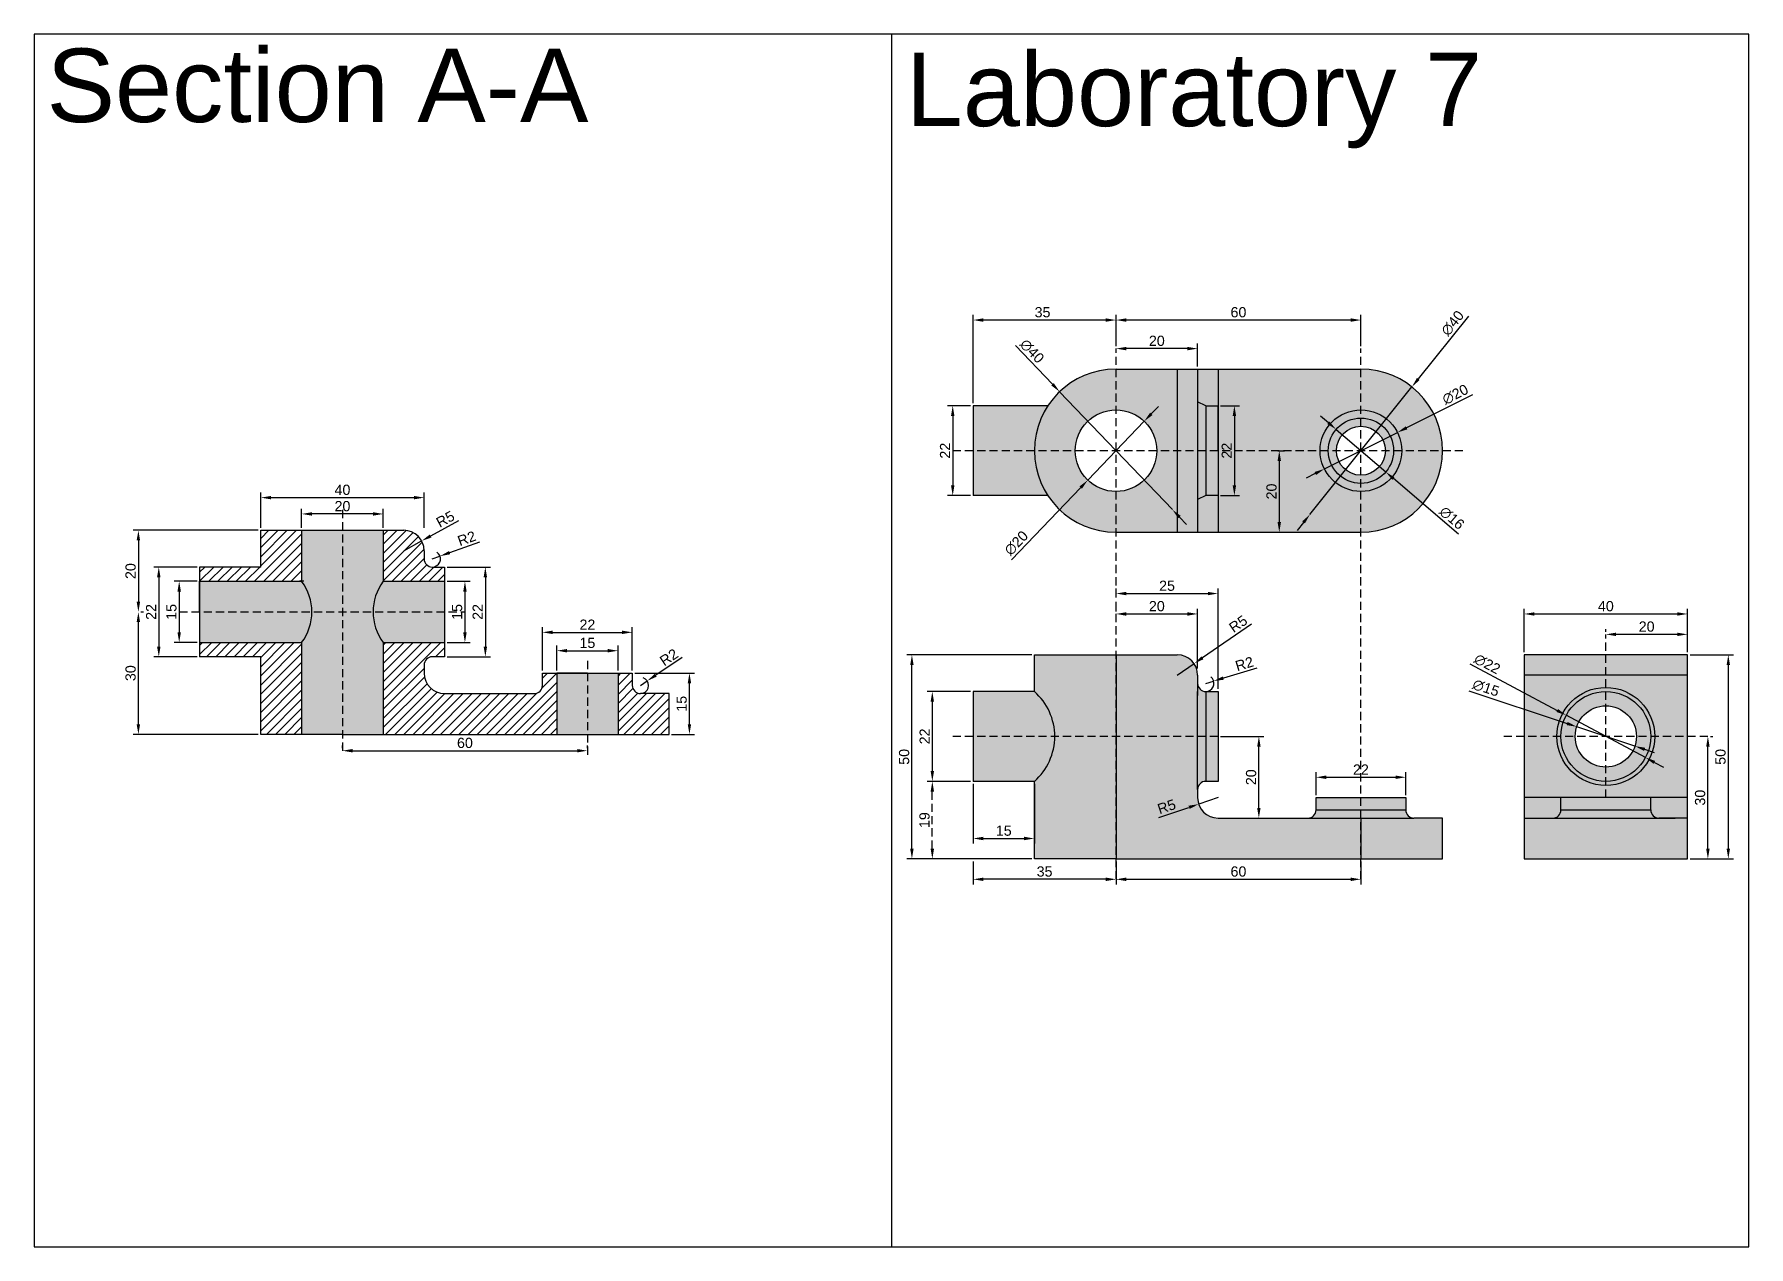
# Model space of a CAD drawing. Header units: millimetres. Extents: x 0 to 420, y 0 to 297.
import ezdxf

# ---------------------------------------------------------------- set-up
doc = ezdxf.new("R2010")
doc.units = ezdxf.units.MM
doc.linetypes.add('JIS_02_2.0', pattern=[3, 2, -1])
doc.styles.get("Standard").update_dxf_attribs({"font": 'arial.ttf'})
doc.dimstyles.new('ISO-25', dxfattribs={"dimtxt": 2.5, "dimasz": 2.5, "dimexe": 1.25, "dimexo": 0.625, "dimtad": 1, "dimtxsty": 'Standard', "dimcen": 2.5, "dimadec": 0, "dimazin": 0, "dimtfac": 1, "dimtmove": 0, "dimatfit": 3, "dimfxl": 1, "dimarcsym": 0})

msp = doc.modelspace()

# ---------------------------------------------------------------- texts
for s, p in [('Section A-A', (3, 275.5)), ('Laboratory 7', (213.5, 274.5))]:
    msp.add_text(s, height=18).set_placement(p)

# ---------------------------------------------------------------- blocks, each defined once
blk = doc.blocks.new('*D3')
at = {"color": 0, "lineweight": -2, "transparency": 16777216}
for p, q in [((265, 220.62), (265, 228.25)), ((322.5, 227), (267.5, 227)), ((325, 220.62), (325, 228.25))]:
    blk.add_line(p, q, dxfattribs=at)
at = {"color": 0, "transparency": 16777216}
for points in [[(267.5, 227.42), (267.5, 226.58), (265, 227)], [(322.5, 227.42), (322.5, 226.58), (325, 227)]]:
    blk.add_solid(points, dxfattribs=at)
at = {"layer": 'Defpoints', "color": 0, "transparency": 16777216}
for p in [(265, 227), (265, 220), (325, 220)]:
    blk.add_point(p, dxfattribs=at)
at = {"color": 0, "transparency": 16777216, "insert": (295, 228.9), "char_height": 2.5, "attachment_point": 5}
blk.add_mtext('60', dxfattribs=at)
blk = doc.blocks.new('*D6')
at = {"color": 0, "lineweight": -2, "transparency": 16777216}
for p, q in [((229.38, 206), (223.75, 206)), ((225, 203.5), (225, 186.5)), ((229.38, 184), (223.75, 184))]:
    blk.add_line(p, q, dxfattribs=at)
at = {"color": 0, "transparency": 16777216}
for points in [[(224.58, 203.5), (225.42, 203.5), (225, 206)], [(224.58, 186.5), (225.42, 186.5), (225, 184)]]:
    blk.add_solid(points, dxfattribs=at)
at = {"layer": 'Defpoints', "color": 0, "transparency": 16777216}
for p in [(230, 206), (225, 184), (230, 184)]:
    blk.add_point(p, dxfattribs=at)
at = {"color": 0, "transparency": 16777216, "insert": (223.12, 195), "char_height": 2.5, "attachment_point": 5, "rotation": 90}
blk.add_mtext('22', dxfattribs=at)
blk = doc.blocks.new('*D7')
at = {"color": 0, "lineweight": -2, "transparency": 16777216}
for p, q in [((230, 206.62), (230, 228.25)), ((262.5, 227), (232.5, 227)), ((265, 227.62), (265, 228.25))]:
    blk.add_line(p, q, dxfattribs=at)
at = {"color": 0, "transparency": 16777216}
for points in [[(232.5, 227.42), (232.5, 226.58), (230, 227)], [(262.5, 227.42), (262.5, 226.58), (265, 227)]]:
    blk.add_solid(points, dxfattribs=at)
at = {"layer": 'Defpoints', "color": 0, "transparency": 16777216}
for p in [(230, 227), (265, 227), (230, 206)]:
    blk.add_point(p, dxfattribs=at)
at = {"color": 0, "transparency": 16777216, "insert": (247, 228.9), "char_height": 2.5, "attachment_point": 5}
blk.add_mtext('35', dxfattribs=at)
blk = doc.blocks.new('*D8')
at = {"color": 0, "lineweight": -2, "transparency": 16777216}
for p, q in [((265, 220.62), (265, 221.25)), ((282.5, 220), (267.5, 220)), ((285, 215.62), (285, 221.25))]:
    blk.add_line(p, q, dxfattribs=at)
at = {"color": 0, "transparency": 16777216}
for points in [[(267.5, 220.42), (267.5, 219.58), (265, 220)], [(282.5, 220.42), (282.5, 219.58), (285, 220)]]:
    blk.add_solid(points, dxfattribs=at)
at = {"layer": 'Defpoints', "color": 0, "transparency": 16777216}
for p in [(265, 220), (265, 220), (285, 215)]:
    blk.add_point(p, dxfattribs=at)
at = {"color": 0, "transparency": 16777216, "insert": (275, 221.9), "char_height": 2.5, "attachment_point": 5}
blk.add_mtext('20', dxfattribs=at)
blk = doc.blocks.new('*D9')
at = {"color": 0, "lineweight": -2, "transparency": 16777216}
for p, q in [((290.63, 206), (295.25, 206)), ((294, 203.5), (294, 186.5)), ((290.63, 184), (295.25, 184))]:
    blk.add_line(p, q, dxfattribs=at)
at = {"color": 0, "transparency": 16777216}
for points in [[(293.58, 203.5), (294.42, 203.5), (294, 206)], [(293.58, 186.5), (294.42, 186.5), (294, 184)]]:
    blk.add_solid(points, dxfattribs=at)
at = {"layer": 'Defpoints', "color": 0, "transparency": 16777216}
for p in [(290, 206), (290, 184), (294, 184)]:
    blk.add_point(p, dxfattribs=at)
at = {"color": 0, "transparency": 16777216, "insert": (292.12, 195), "char_height": 2.5, "attachment_point": 5, "rotation": 90}
blk.add_mtext('22', dxfattribs=at)
blk = doc.blocks.new('*D10')
at = {"color": 0, "lineweight": -2, "transparency": 16777216}
for p, q in [((304.63, 195), (306.25, 195)), ((305, 192.5), (305, 177.5)), ((304.63, 175), (306.25, 175))]:
    blk.add_line(p, q, dxfattribs=at)
at = {"color": 0, "transparency": 16777216}
for points in [[(304.58, 192.5), (305.42, 192.5), (305, 195)], [(304.58, 177.5), (305.42, 177.5), (305, 175)]]:
    blk.add_solid(points, dxfattribs=at)
at = {"layer": 'Defpoints', "color": 0, "transparency": 16777216}
for p in [(304, 195), (304, 175), (305, 175)]:
    blk.add_point(p, dxfattribs=at)
at = {"color": 0, "transparency": 16777216, "insert": (303.1, 185), "char_height": 2.5, "attachment_point": 5, "rotation": 90}
blk.add_mtext('20', dxfattribs=at)
blk = doc.blocks.new('*D11')
at = {"color": 0, "lineweight": -2, "transparency": 16777216}
for p, q in [((352.37, 208.69), (336.18, 200.59)), ((316.06, 190.53), (333.94, 199.47)), ((313.82, 189.41), (311.58, 188.29))]:
    blk.add_line(p, q, dxfattribs=at)
at = {"color": 0, "transparency": 16777216}
for points in [[(335.99, 200.96), (336.37, 200.22), (333.94, 199.47)], [(313.63, 189.78), (314.01, 189.04), (316.06, 190.53)]]:
    blk.add_solid(points, dxfattribs=at)
at = {"layer": 'Defpoints', "color": 0, "transparency": 16777216}
for p in [(333.94, 199.47), (316.06, 190.53)]:
    blk.add_point(p, dxfattribs=at)
at = {"color": 0, "transparency": 16777216, "insert": (348.12, 208.76), "char_height": 2.5, "attachment_point": 5, "rotation": 26.5651}
blk.add_mtext('∅20', dxfattribs=at)
blk = doc.blocks.new('*D12')
at = {"color": 0, "lineweight": -2, "transparency": 16777216}
for p, q in [((317.03, 201.83), (315.13, 203.46)), ((318.93, 200.21), (331.07, 189.79)), ((348.87, 174.54), (332.97, 188.17))]:
    blk.add_line(p, q, dxfattribs=at)
at = {"color": 0, "transparency": 16777216}
for points in [[(317.3, 202.15), (316.76, 201.52), (318.93, 200.21)], [(333.24, 188.48), (332.7, 187.85), (331.07, 189.79)]]:
    blk.add_solid(points, dxfattribs=at)
at = {"layer": 'Defpoints', "color": 0, "transparency": 16777216}
for p in [(318.93, 200.21), (331.07, 189.79)]:
    blk.add_point(p, dxfattribs=at)
at = {"color": 0, "transparency": 16777216, "insert": (347.28, 178.5), "char_height": 2.5, "attachment_point": 5, "rotation": 319.3987}
blk.add_mtext('∅16', dxfattribs=at)
blk = doc.blocks.new('*D13')
at = {"color": 0, "lineweight": -2, "transparency": 16777216}
for p, q in [((351.36, 227.94), (339.06, 212.57)), ((312.51, 179.38), (337.49, 210.62)), ((310.94, 177.43), (309.38, 175.48))]:
    blk.add_line(p, q, dxfattribs=at)
at = {"color": 0, "transparency": 16777216}
for points in [[(338.73, 212.83), (339.38, 212.31), (337.49, 210.62)], [(310.62, 177.69), (311.27, 177.17), (312.51, 179.38)]]:
    blk.add_solid(points, dxfattribs=at)
at = {"layer": 'Defpoints', "color": 0, "transparency": 16777216}
for p in [(337.49, 210.62), (312.51, 179.38)]:
    blk.add_point(p, dxfattribs=at)
at = {"color": 0, "transparency": 16777216, "insert": (347.46, 226.23), "char_height": 2.5, "attachment_point": 5, "rotation": 51.3402}
blk.add_mtext('∅40', dxfattribs=at)
blk = doc.blocks.new('*D14')
at = {"color": 0, "lineweight": -2, "transparency": 16777216}
for p, q in [((240.39, 220.73), (249.45, 211.26)), ((278.82, 180.55), (251.18, 209.45)), ((280.55, 178.74), (282.28, 176.93))]:
    blk.add_line(p, q, dxfattribs=at)
at = {"color": 0, "transparency": 16777216}
for points in [[(249.75, 211.55), (249.15, 210.97), (251.18, 209.45)], [(280.85, 179.03), (280.25, 178.45), (278.82, 180.55)]]:
    blk.add_solid(points, dxfattribs=at)
at = {"layer": 'Defpoints', "color": 0, "transparency": 16777216}
for p in [(251.18, 209.45), (278.82, 180.55)]:
    blk.add_point(p, dxfattribs=at)
at = {"color": 0, "transparency": 16777216, "insert": (244.42, 219.36), "char_height": 2.5, "attachment_point": 5, "rotation": 313.727}
blk.add_mtext('∅40', dxfattribs=at)
blk = doc.blocks.new('*D15')
at = {"color": 0, "lineweight": -2, "transparency": 16777216}
for p, q in [((273.65, 204.02), (275.38, 205.83)), ((271.92, 202.22), (258.08, 187.78)), ((239.39, 168.28), (256.35, 185.98))]:
    blk.add_line(p, q, dxfattribs=at)
at = {"color": 0, "transparency": 16777216}
for points in [[(273.35, 204.31), (273.95, 203.74), (271.92, 202.22)], [(256.05, 186.26), (256.65, 185.69), (258.08, 187.78)]]:
    blk.add_solid(points, dxfattribs=at)
at = {"layer": 'Defpoints', "color": 0, "transparency": 16777216}
for p in [(271.92, 202.22), (258.08, 187.78)]:
    blk.add_point(p, dxfattribs=at)
at = {"color": 0, "transparency": 16777216, "insert": (240.58, 172.36), "char_height": 2.5, "attachment_point": 5, "rotation": 46.2189}
blk.add_mtext('∅20', dxfattribs=at)
blk = doc.blocks.new('*D19')
at = {"color": 0, "lineweight": -2, "transparency": 16777216}
for p, q in [((265, 155.62), (265, 156.25)), ((285, 141.62), (285, 156.25)), ((267.5, 155), (282.5, 155))]:
    blk.add_line(p, q, dxfattribs=at)
at = {"color": 0, "transparency": 16777216}
for points in [[(267.5, 155.42), (267.5, 154.58), (265, 155)], [(282.5, 155.42), (282.5, 154.58), (285, 155)]]:
    blk.add_solid(points, dxfattribs=at)
at = {"layer": 'Defpoints', "color": 0, "transparency": 16777216}
for p in [(265, 155), (285, 155), (285, 141)]:
    blk.add_point(p, dxfattribs=at)
at = {"color": 0, "transparency": 16777216, "insert": (275, 156.9), "char_height": 2.5, "attachment_point": 5}
blk.add_mtext('20', dxfattribs=at)
blk = doc.blocks.new('*D20')
at = {"color": 0, "lineweight": -2, "transparency": 16777216}
for p, q in [((265, 160.62), (265, 161.25)), ((267.5, 160), (287.5, 160)), ((290, 136.62), (290, 161.25))]:
    blk.add_line(p, q, dxfattribs=at)
at = {"color": 0, "transparency": 16777216}
for points in [[(267.5, 160.42), (267.5, 159.58), (265, 160)], [(287.5, 160.42), (287.5, 159.58), (290, 160)]]:
    blk.add_solid(points, dxfattribs=at)
at = {"layer": 'Defpoints', "color": 0, "transparency": 16777216}
for p in [(265, 160), (290, 160), (290, 136)]:
    blk.add_point(p, dxfattribs=at)
at = {"color": 0, "transparency": 16777216, "insert": (277.5, 161.9), "char_height": 2.5, "attachment_point": 5}
blk.add_mtext('25', dxfattribs=at)
blk = doc.blocks.new('*D21')
at = {"color": 0, "lineweight": -2, "transparency": 16777216}
for p, q in [((298.18, 152.5), (286.18, 144.25)), ((280, 140), (284.12, 142.83))]:
    blk.add_line(p, q, dxfattribs=at)
at = {"color": 0, "transparency": 16777216}
blk.add_solid([(285.94, 144.59), (286.42, 143.91), (284.12, 142.83)], dxfattribs=at)
at = {"layer": 'Defpoints', "color": 0, "transparency": 16777216}
for p in [(284.12, 142.83), (280, 140)]:
    blk.add_point(p, dxfattribs=at)
at = {"color": 0, "transparency": 16777216, "insert": (294.93, 152.56), "char_height": 2.5, "attachment_point": 5, "rotation": 34.5085}
blk.add_mtext('R5', dxfattribs=at)
blk = doc.blocks.new('*D22')
at = {"color": 0, "lineweight": -2, "transparency": 16777216}
for p, q in [((299.52, 141.76), (291.31, 139.29)), ((287, 138), (288.92, 138.57))]:
    blk.add_line(p, q, dxfattribs=at)
blk.add_arc((287, 138), 2, 287.9049, 52.5091, dxfattribs=at)
at = {"color": 0, "transparency": 16777216}
blk.add_solid([(291.19, 139.69), (291.43, 138.89), (288.92, 138.57)], dxfattribs=at)
at = {"layer": 'Defpoints', "color": 0, "transparency": 16777216}
for p in [(287, 138), (288.92, 138.57)]:
    blk.add_point(p, dxfattribs=at)
at = {"color": 0, "transparency": 16777216, "insert": (296.46, 142.8), "char_height": 2.5, "attachment_point": 5, "rotation": 16.6992}
blk.add_mtext('R2', dxfattribs=at)
blk = doc.blocks.new('*D23')
at = {"color": 0, "lineweight": -2, "transparency": 16777216}
for p, q in [((290, 110), (285.26, 108.42)), ((275.49, 105.16), (282.88, 107.63))]:
    blk.add_line(p, q, dxfattribs=at)
at = {"color": 0, "transparency": 16777216}
blk.add_solid([(282.75, 108.02), (283.02, 107.23), (285.26, 108.42)], dxfattribs=at)
at = {"layer": 'Defpoints', "color": 0, "transparency": 16777216}
for p in [(290, 110), (285.26, 108.42)]:
    blk.add_point(p, dxfattribs=at)
at = {"color": 0, "transparency": 16777216, "insert": (277.4, 107.8), "char_height": 2.5, "attachment_point": 5, "rotation": 18.4349}
blk.add_mtext('R5', dxfattribs=at)
blk = doc.blocks.new('*D24')
at = {"color": 0, "lineweight": -2, "transparency": 16777216}
for p, q in [((290.63, 125), (301.25, 125)), ((300, 107.5), (300, 122.5)), ((295.63, 105), (301.25, 105))]:
    blk.add_line(p, q, dxfattribs=at)
at = {"color": 0, "transparency": 16777216}
for points in [[(299.58, 122.5), (300.42, 122.5), (300, 125)], [(299.58, 107.5), (300.42, 107.5), (300, 105)]]:
    blk.add_solid(points, dxfattribs=at)
at = {"layer": 'Defpoints', "color": 0, "transparency": 16777216}
for p in [(290, 125), (300, 125), (295, 105)]:
    blk.add_point(p, dxfattribs=at)
at = {"color": 0, "transparency": 16777216, "insert": (298.1, 115), "char_height": 2.5, "attachment_point": 5, "rotation": 90}
blk.add_mtext('20', dxfattribs=at)
blk = doc.blocks.new('*D25')
at = {"color": 0, "lineweight": -2, "transparency": 16777216}
for p, q in [((314, 110.62), (314, 116.25)), ((316.5, 115), (333.5, 115)), ((336, 110.62), (336, 116.25))]:
    blk.add_line(p, q, dxfattribs=at)
at = {"color": 0, "transparency": 16777216}
for points in [[(316.5, 115.42), (316.5, 114.58), (314, 115)], [(333.5, 115.42), (333.5, 114.58), (336, 115)]]:
    blk.add_solid(points, dxfattribs=at)
at = {"layer": 'Defpoints', "color": 0, "transparency": 16777216}
for p in [(336, 115), (314, 110), (336, 110)]:
    blk.add_point(p, dxfattribs=at)
at = {"color": 0, "transparency": 16777216, "insert": (325, 116.88), "char_height": 2.5, "attachment_point": 5}
blk.add_mtext('22', dxfattribs=at)
blk = doc.blocks.new('*D26')
at = {"color": 0, "lineweight": -2, "transparency": 16777216}
for p, q in [((265, 94.38), (265, 88.75)), ((325, 94.38), (325, 88.75)), ((267.5, 90), (322.5, 90))]:
    blk.add_line(p, q, dxfattribs=at)
at = {"color": 0, "transparency": 16777216}
for points in [[(267.5, 90.42), (267.5, 89.58), (265, 90)], [(322.5, 90.42), (322.5, 89.58), (325, 90)]]:
    blk.add_solid(points, dxfattribs=at)
at = {"layer": 'Defpoints', "color": 0, "transparency": 16777216}
for p in [(265, 95), (325, 95), (325, 90)]:
    blk.add_point(p, dxfattribs=at)
at = {"color": 0, "transparency": 16777216, "insert": (295, 91.9), "char_height": 2.5, "attachment_point": 5}
blk.add_mtext('60', dxfattribs=at)
blk = doc.blocks.new('*D27')
at = {"color": 0, "lineweight": -2, "transparency": 16777216}
for p, q in [((230, 94.38), (230, 88.75)), ((265, 94.38), (265, 88.75)), ((262.5, 90), (232.5, 90))]:
    blk.add_line(p, q, dxfattribs=at)
at = {"color": 0, "transparency": 16777216}
for points in [[(232.5, 90.42), (232.5, 89.58), (230, 90)], [(262.5, 90.42), (262.5, 89.58), (265, 90)]]:
    blk.add_solid(points, dxfattribs=at)
at = {"layer": 'Defpoints', "color": 0, "transparency": 16777216}
for p in [(230, 95), (265, 95), (230, 90)]:
    blk.add_point(p, dxfattribs=at)
at = {"color": 0, "transparency": 16777216, "insert": (247.5, 91.9), "char_height": 2.5, "attachment_point": 5}
blk.add_mtext('35', dxfattribs=at)
blk = doc.blocks.new('*D28')
at = {"color": 0, "lineweight": -2, "transparency": 16777216}
for p, q in [((244.38, 145), (213.75, 145)), ((215, 97.5), (215, 142.5)), ((244.38, 95), (213.75, 95))]:
    blk.add_line(p, q, dxfattribs=at)
at = {"color": 0, "transparency": 16777216}
for points in [[(214.58, 142.5), (215.42, 142.5), (215, 145)], [(214.58, 97.5), (215.42, 97.5), (215, 95)]]:
    blk.add_solid(points, dxfattribs=at)
at = {"layer": 'Defpoints', "color": 0, "transparency": 16777216}
for p in [(215, 145), (245, 145), (245, 95)]:
    blk.add_point(p, dxfattribs=at)
at = {"color": 0, "transparency": 16777216, "insert": (213.1, 120), "char_height": 2.5, "attachment_point": 5, "rotation": 90}
blk.add_mtext('50', dxfattribs=at)
blk = doc.blocks.new('*D29')
at = {"color": 0, "lineweight": -2, "transparency": 16777216}
for p, q in [((229.38, 136), (218.75, 136)), ((220, 133.5), (220, 116.5)), ((229.38, 114), (218.75, 114))]:
    blk.add_line(p, q, dxfattribs=at)
at = {"color": 0, "transparency": 16777216}
for points in [[(219.58, 133.5), (220.42, 133.5), (220, 136)], [(219.58, 116.5), (220.42, 116.5), (220, 114)]]:
    blk.add_solid(points, dxfattribs=at)
at = {"layer": 'Defpoints', "color": 0, "transparency": 16777216}
for p in [(230, 136), (220, 114), (230, 114)]:
    blk.add_point(p, dxfattribs=at)
at = {"color": 0, "transparency": 16777216, "insert": (218.12, 125), "char_height": 2.5, "attachment_point": 5, "rotation": 90}
blk.add_mtext('22', dxfattribs=at)
blk = doc.blocks.new('*D30')
at = {"color": 0, "linetype": 'JIS_02_2.0', "lineweight": -2, "transparency": 16777216}
for p, q in [((244.38, 114), (218.75, 114)), ((220, 97.5), (220, 111.5)), ((244.38, 95), (218.75, 95))]:
    blk.add_line(p, q, dxfattribs=at)
at = {"color": 0, "linetype": 'JIS_02_2.0', "transparency": 16777216}
for points in [[(219.58, 111.5), (220.42, 111.5), (220, 114)], [(219.58, 97.5), (220.42, 97.5), (220, 95)]]:
    blk.add_solid(points, dxfattribs=at)
at = {"layer": 'Defpoints', "color": 0, "linetype": 'JIS_02_2.0', "transparency": 16777216}
for p in [(220, 114), (245, 114), (245, 95)]:
    blk.add_point(p, dxfattribs=at)
at = {"color": 0, "linetype": 'JIS_02_2.0', "transparency": 16777216, "insert": (218.1, 104.5), "char_height": 2.5, "attachment_point": 5, "rotation": 90}
blk.add_mtext('19', dxfattribs=at)
blk = doc.blocks.new('*D31')
at = {"color": 0, "lineweight": -2, "transparency": 16777216}
for p, q in [((230, 113.38), (230, 98.75)), ((245, 113.38), (245, 98.75)), ((232.5, 100), (242.5, 100))]:
    blk.add_line(p, q, dxfattribs=at)
at = {"color": 0, "transparency": 16777216}
for points in [[(232.5, 100.42), (232.5, 99.58), (230, 100)], [(242.5, 100.42), (242.5, 99.58), (245, 100)]]:
    blk.add_solid(points, dxfattribs=at)
at = {"layer": 'Defpoints', "color": 0, "transparency": 16777216}
for p in [(230, 114), (245, 114), (245, 100)]:
    blk.add_point(p, dxfattribs=at)
at = {"color": 0, "transparency": 16777216, "insert": (237.5, 101.9), "char_height": 2.5, "attachment_point": 5}
blk.add_mtext('15', dxfattribs=at)
blk = doc.blocks.new('*D33')
at = {"color": 0, "lineweight": -2, "transparency": 16777216}
for p, q in [((365, 145.62), (365, 156.25)), ((405, 145.62), (405, 156.25)), ((367.5, 155), (402.5, 155))]:
    blk.add_line(p, q, dxfattribs=at)
at = {"color": 0, "transparency": 16777216}
for points in [[(367.5, 155.42), (367.5, 154.58), (365, 155)], [(402.5, 155.42), (402.5, 154.58), (405, 155)]]:
    blk.add_solid(points, dxfattribs=at)
at = {"layer": 'Defpoints', "color": 0, "transparency": 16777216}
for p in [(405, 155), (365, 145), (405, 145)]:
    blk.add_point(p, dxfattribs=at)
at = {"color": 0, "transparency": 16777216, "insert": (385, 156.9), "char_height": 2.5, "attachment_point": 5}
blk.add_mtext('40', dxfattribs=at)
blk = doc.blocks.new('*D34')
at = {"color": 0, "lineweight": -2, "transparency": 16777216}
for p, q in [((385, 150.62), (385, 151.25)), ((405, 145.62), (405, 151.25)), ((402.5, 150), (387.5, 150))]:
    blk.add_line(p, q, dxfattribs=at)
at = {"color": 0, "transparency": 16777216}
for points in [[(387.5, 150.42), (387.5, 149.58), (385, 150)], [(402.5, 150.42), (402.5, 149.58), (405, 150)]]:
    blk.add_solid(points, dxfattribs=at)
at = {"layer": 'Defpoints', "color": 0, "transparency": 16777216}
for p in [(385, 150), (385, 150), (405, 145)]:
    blk.add_point(p, dxfattribs=at)
at = {"color": 0, "transparency": 16777216, "insert": (395, 151.9), "char_height": 2.5, "attachment_point": 5}
blk.add_mtext('20', dxfattribs=at)
blk = doc.blocks.new('*D35')
at = {"color": 0, "lineweight": -2, "transparency": 16777216}
for p, q in [((405.63, 145), (416.25, 145)), ((415, 142.5), (415, 97.5)), ((405.63, 95), (416.25, 95))]:
    blk.add_line(p, q, dxfattribs=at)
at = {"color": 0, "transparency": 16777216}
for points in [[(414.58, 142.5), (415.42, 142.5), (415, 145)], [(414.58, 97.5), (415.42, 97.5), (415, 95)]]:
    blk.add_solid(points, dxfattribs=at)
at = {"layer": 'Defpoints', "color": 0, "transparency": 16777216}
for p in [(405, 145), (405, 95), (415, 95)]:
    blk.add_point(p, dxfattribs=at)
at = {"color": 0, "transparency": 16777216, "insert": (413.1, 120), "char_height": 2.5, "attachment_point": 5, "rotation": 90}
blk.add_mtext('50', dxfattribs=at)
blk = doc.blocks.new('*D36')
at = {"color": 0, "lineweight": -2, "transparency": 16777216}
for p, q in [((410, 97.5), (410, 122.5)), ((410.63, 125), (411.25, 125)), ((405.63, 95), (411.25, 95))]:
    blk.add_line(p, q, dxfattribs=at)
at = {"color": 0, "transparency": 16777216}
for points in [[(409.58, 122.5), (410.42, 122.5), (410, 125)], [(409.58, 97.5), (410.42, 97.5), (410, 95)]]:
    blk.add_solid(points, dxfattribs=at)
at = {"layer": 'Defpoints', "color": 0, "transparency": 16777216}
for p in [(410, 125), (410, 125), (405, 95)]:
    blk.add_point(p, dxfattribs=at)
at = {"color": 0, "transparency": 16777216, "insert": (408.1, 110), "char_height": 2.5, "attachment_point": 5, "rotation": 90}
blk.add_mtext('30', dxfattribs=at)
blk = doc.blocks.new('*D37')
at = {"color": 0, "lineweight": -2, "transparency": 16777216}
for p, q in [((351.41, 136.2), (375.51, 128.16)), ((392.12, 122.63), (377.88, 127.37)), ((394.49, 121.84), (396.86, 121.05))]:
    blk.add_line(p, q, dxfattribs=at)
at = {"color": 0, "transparency": 16777216}
for points in [[(375.64, 128.56), (375.38, 127.77), (377.88, 127.37)], [(394.62, 122.23), (394.36, 121.44), (392.12, 122.63)]]:
    blk.add_solid(points, dxfattribs=at)
at = {"layer": 'Defpoints', "color": 0, "transparency": 16777216}
for p in [(377.88, 127.37), (392.12, 122.63)]:
    blk.add_point(p, dxfattribs=at)
at = {"color": 0, "transparency": 16777216, "insert": (355.62, 136.87), "char_height": 2.5, "attachment_point": 5, "rotation": 341.5651}
blk.add_mtext('∅15', dxfattribs=at)
blk = doc.blocks.new('*D38')
at = {"color": 0, "lineweight": -2, "transparency": 16777216}
for p, q in [((351.68, 142.77), (373.09, 131.35)), ((394.71, 119.82), (375.29, 130.18)), ((396.91, 118.65), (399.12, 117.47))]:
    blk.add_line(p, q, dxfattribs=at)
at = {"color": 0, "transparency": 16777216}
for points in [[(373.28, 131.72), (372.89, 130.99), (375.29, 130.18)], [(397.11, 119.01), (396.72, 118.28), (394.71, 119.82)]]:
    blk.add_solid(points, dxfattribs=at)
at = {"layer": 'Defpoints', "color": 0, "transparency": 16777216}
for p in [(375.29, 130.18), (394.71, 119.82)]:
    blk.add_point(p, dxfattribs=at)
at = {"color": 0, "transparency": 16777216, "insert": (355.93, 142.74), "char_height": 2.5, "attachment_point": 5, "rotation": 331.9275}
blk.add_mtext('∅22', dxfattribs=at)
blk = doc.blocks.new('*D39')
at = {"color": 0, "lineweight": -2, "transparency": 16777216}
for p, q in [((55.5, 176.12), (55.5, 184.75)), ((58, 183.5), (93, 183.5)), ((95.5, 176.12), (95.5, 184.75))]:
    blk.add_line(p, q, dxfattribs=at)
at = {"color": 0, "transparency": 16777216}
for points in [[(58, 183.92), (58, 183.08), (55.5, 183.5)], [(93, 183.92), (93, 183.08), (95.5, 183.5)]]:
    blk.add_solid(points, dxfattribs=at)
at = {"layer": 'Defpoints', "color": 0, "transparency": 16777216}
for p in [(95.5, 183.5), (55.5, 175.5), (95.5, 175.5)]:
    blk.add_point(p, dxfattribs=at)
at = {"color": 0, "transparency": 16777216, "insert": (75.5, 185.4), "char_height": 2.5, "attachment_point": 5}
blk.add_mtext('40', dxfattribs=at)
blk = doc.blocks.new('*D40')
at = {"color": 0, "lineweight": -2, "transparency": 16777216}
for p, q in [((39.88, 166.5), (29.25, 166.5)), ((30.5, 164), (30.5, 147)), ((39.88, 144.5), (29.25, 144.5))]:
    blk.add_line(p, q, dxfattribs=at)
at = {"color": 0, "transparency": 16777216}
for points in [[(30.08, 164), (30.92, 164), (30.5, 166.5)], [(30.08, 147), (30.92, 147), (30.5, 144.5)]]:
    blk.add_solid(points, dxfattribs=at)
at = {"layer": 'Defpoints', "color": 0, "transparency": 16777216}
for p in [(40.5, 166.5), (30.5, 144.5), (40.5, 144.5)]:
    blk.add_point(p, dxfattribs=at)
at = {"color": 0, "transparency": 16777216, "insert": (28.62, 155.5), "char_height": 2.5, "attachment_point": 5, "rotation": 90}
blk.add_mtext('22', dxfattribs=at)
blk = doc.blocks.new('*D42')
at = {"color": 0, "lineweight": -2, "transparency": 16777216}
for p, q in [((65.5, 176.12), (65.5, 180.75)), ((85.5, 176.12), (85.5, 180.75)), ((83, 179.5), (68, 179.5))]:
    blk.add_line(p, q, dxfattribs=at)
at = {"color": 0, "transparency": 16777216}
for points in [[(68, 179.92), (68, 179.08), (65.5, 179.5)], [(83, 179.92), (83, 179.08), (85.5, 179.5)]]:
    blk.add_solid(points, dxfattribs=at)
at = {"layer": 'Defpoints', "color": 0, "transparency": 16777216}
for p in [(65.5, 179.5), (65.5, 175.5), (85.5, 175.5)]:
    blk.add_point(p, dxfattribs=at)
at = {"color": 0, "transparency": 16777216, "insert": (75.5, 181.4), "char_height": 2.5, "attachment_point": 5}
blk.add_mtext('20', dxfattribs=at)
blk = doc.blocks.new('*D43')
at = {"color": 0, "lineweight": -2, "transparency": 16777216}
for p, q in [((103.93, 177.83), (97.08, 174.09)), ((90.5, 170.5), (94.89, 172.89))]:
    blk.add_line(p, q, dxfattribs=at)
at = {"color": 0, "transparency": 16777216}
blk.add_solid([(96.88, 174.46), (97.28, 173.73), (94.89, 172.89)], dxfattribs=at)
at = {"layer": 'Defpoints', "color": 0, "transparency": 16777216}
for p in [(94.89, 172.89), (90.5, 170.5)]:
    blk.add_point(p, dxfattribs=at)
at = {"color": 0, "transparency": 16777216, "insert": (100.7, 178.22), "char_height": 2.5, "attachment_point": 5, "rotation": 28.6105}
blk.add_mtext('R5', dxfattribs=at)
blk = doc.blocks.new('*D44')
at = {"color": 0, "lineweight": -2, "transparency": 16777216}
for p, q in [((109.04, 172.62), (101.74, 170.01)), ((97.5, 168.5), (99.38, 169.17))]:
    blk.add_line(p, q, dxfattribs=at)
blk.add_arc((97.5, 168.5), 2, 287.9049, 55.4637, dxfattribs=at)
at = {"color": 0, "transparency": 16777216}
blk.add_solid([(101.6, 170.41), (101.88, 169.62), (99.38, 169.17)], dxfattribs=at)
at = {"layer": 'Defpoints', "color": 0, "transparency": 16777216}
for p in [(97.5, 168.5), (99.38, 169.17)]:
    blk.add_point(p, dxfattribs=at)
at = {"color": 0, "transparency": 16777216, "insert": (105.93, 173.51), "char_height": 2.5, "attachment_point": 5, "rotation": 19.6538}
blk.add_mtext('R2', dxfattribs=at)
blk = doc.blocks.new('*D45')
at = {"color": 0, "lineweight": -2, "transparency": 16777216}
for p, q in [((101.13, 163), (106.75, 163)), ((105.5, 160.5), (105.5, 150.5)), ((101.13, 148), (106.75, 148))]:
    blk.add_line(p, q, dxfattribs=at)
at = {"color": 0, "transparency": 16777216}
for points in [[(105.08, 160.5), (105.92, 160.5), (105.5, 163)], [(105.08, 150.5), (105.92, 150.5), (105.5, 148)]]:
    blk.add_solid(points, dxfattribs=at)
at = {"layer": 'Defpoints', "color": 0, "transparency": 16777216}
for p in [(100.5, 163), (100.5, 148), (105.5, 148)]:
    blk.add_point(p, dxfattribs=at)
at = {"color": 0, "transparency": 16777216, "insert": (103.6, 155.5), "char_height": 2.5, "attachment_point": 5, "rotation": 90}
blk.add_mtext('15', dxfattribs=at)
blk = doc.blocks.new('*D46')
at = {"color": 0, "lineweight": -2, "transparency": 16777216}
for p, q in [((101.13, 166.5), (111.75, 166.5)), ((110.5, 164), (110.5, 147)), ((101.13, 144.5), (111.75, 144.5))]:
    blk.add_line(p, q, dxfattribs=at)
at = {"color": 0, "transparency": 16777216}
for points in [[(110.08, 164), (110.92, 164), (110.5, 166.5)], [(110.08, 147), (110.92, 147), (110.5, 144.5)]]:
    blk.add_solid(points, dxfattribs=at)
at = {"layer": 'Defpoints', "color": 0, "transparency": 16777216}
for p in [(100.5, 166.5), (100.5, 144.5), (110.5, 144.5)]:
    blk.add_point(p, dxfattribs=at)
at = {"color": 0, "transparency": 16777216, "insert": (108.62, 155.5), "char_height": 2.5, "attachment_point": 5, "rotation": 90}
blk.add_mtext('22', dxfattribs=at)
blk = doc.blocks.new('*D47')
at = {"color": 0, "lineweight": -2, "transparency": 16777216}
for p, q in [((39.88, 163), (34.25, 163)), ((35.5, 160.5), (35.5, 150.5)), ((39.88, 148), (34.25, 148))]:
    blk.add_line(p, q, dxfattribs=at)
at = {"color": 0, "transparency": 16777216}
for points in [[(35.08, 160.5), (35.92, 160.5), (35.5, 163)], [(35.08, 150.5), (35.92, 150.5), (35.5, 148)]]:
    blk.add_solid(points, dxfattribs=at)
at = {"layer": 'Defpoints', "color": 0, "transparency": 16777216}
for p in [(40.5, 163), (35.5, 148), (40.5, 148)]:
    blk.add_point(p, dxfattribs=at)
at = {"color": 0, "transparency": 16777216, "insert": (33.6, 155.5), "char_height": 2.5, "attachment_point": 5, "rotation": 90}
blk.add_mtext('15', dxfattribs=at)
blk = doc.blocks.new('*D48')
at = {"color": 0, "lineweight": -2, "transparency": 16777216}
for p, q in [((54.88, 175.5), (24.25, 175.5)), ((25.5, 173), (25.5, 158)), ((26.13, 155.5), (26.75, 155.5))]:
    blk.add_line(p, q, dxfattribs=at)
at = {"color": 0, "transparency": 16777216}
for points in [[(25.08, 173), (25.92, 173), (25.5, 175.5)], [(25.08, 158), (25.92, 158), (25.5, 155.5)]]:
    blk.add_solid(points, dxfattribs=at)
at = {"layer": 'Defpoints', "color": 0, "transparency": 16777216}
for p in [(55.5, 175.5), (25.5, 155.5), (25.5, 155.5)]:
    blk.add_point(p, dxfattribs=at)
at = {"color": 0, "transparency": 16777216, "insert": (23.6, 165.5), "char_height": 2.5, "attachment_point": 5, "rotation": 90}
blk.add_mtext('20', dxfattribs=at)
blk = doc.blocks.new('*D49')
at = {"color": 0, "lineweight": -2, "transparency": 16777216}
for p, q in [((26.13, 155.5), (26.75, 155.5)), ((25.5, 128), (25.5, 153)), ((54.88, 125.5), (24.25, 125.5))]:
    blk.add_line(p, q, dxfattribs=at)
at = {"color": 0, "transparency": 16777216}
for points in [[(25.08, 153), (25.92, 153), (25.5, 155.5)], [(25.08, 128), (25.92, 128), (25.5, 125.5)]]:
    blk.add_solid(points, dxfattribs=at)
at = {"layer": 'Defpoints', "color": 0, "transparency": 16777216}
for p in [(25.5, 155.5), (25.5, 155.5), (55.5, 125.5)]:
    blk.add_point(p, dxfattribs=at)
at = {"color": 0, "transparency": 16777216, "insert": (23.6, 140.5), "char_height": 2.5, "attachment_point": 5, "rotation": 90}
blk.add_mtext('30', dxfattribs=at)
blk = doc.blocks.new('*D50')
at = {"color": 0, "lineweight": -2, "transparency": 16777216}
for p, q in [((75.5, 122.12), (75.5, 122.75)), ((135.5, 122.12), (135.5, 122.75)), ((78, 121.5), (133, 121.5))]:
    blk.add_line(p, q, dxfattribs=at)
at = {"color": 0, "transparency": 16777216}
for points in [[(78, 121.92), (78, 121.08), (75.5, 121.5)], [(133, 121.92), (133, 121.08), (135.5, 121.5)]]:
    blk.add_solid(points, dxfattribs=at)
at = {"layer": 'Defpoints', "color": 0, "transparency": 16777216}
for p in [(75.5, 121.5), (135.5, 121.5), (135.5, 121.5)]:
    blk.add_point(p, dxfattribs=at)
at = {"color": 0, "transparency": 16777216, "insert": (105.5, 123.4), "char_height": 2.5, "attachment_point": 5}
blk.add_mtext('60', dxfattribs=at)
blk = doc.blocks.new('*D51')
at = {"color": 0, "lineweight": -2, "transparency": 16777216}
for p, q in [((128, 141.12), (128, 147.25)), ((143, 141.12), (143, 147.25)), ((130.5, 146), (140.5, 146))]:
    blk.add_line(p, q, dxfattribs=at)
at = {"color": 0, "transparency": 16777216}
for points in [[(130.5, 146.42), (130.5, 145.58), (128, 146)], [(140.5, 146.42), (140.5, 145.58), (143, 146)]]:
    blk.add_solid(points, dxfattribs=at)
at = {"layer": 'Defpoints', "color": 0, "transparency": 16777216}
for p in [(143, 146), (128, 140.5), (143, 140.5)]:
    blk.add_point(p, dxfattribs=at)
at = {"color": 0, "transparency": 16777216, "insert": (135.5, 147.9), "char_height": 2.5, "attachment_point": 5}
blk.add_mtext('15', dxfattribs=at)
blk = doc.blocks.new('*D52')
at = {"color": 0, "lineweight": -2, "transparency": 16777216}
for p, q in [((124.5, 141.12), (124.5, 151.75)), ((146.5, 141.12), (146.5, 151.75)), ((127, 150.5), (144, 150.5))]:
    blk.add_line(p, q, dxfattribs=at)
at = {"color": 0, "transparency": 16777216}
for points in [[(127, 150.92), (127, 150.08), (124.5, 150.5)], [(144, 150.92), (144, 150.08), (146.5, 150.5)]]:
    blk.add_solid(points, dxfattribs=at)
at = {"layer": 'Defpoints', "color": 0, "transparency": 16777216}
for p in [(146.5, 150.5), (124.5, 140.5), (146.5, 140.5)]:
    blk.add_point(p, dxfattribs=at)
at = {"color": 0, "transparency": 16777216, "insert": (135.5, 152.38), "char_height": 2.5, "attachment_point": 5}
blk.add_mtext('22', dxfattribs=at)
blk = doc.blocks.new('*D53')
at = {"color": 0, "lineweight": -2, "transparency": 16777216}
for p, q in [((147.13, 140.5), (161.75, 140.5)), ((160.5, 128), (160.5, 138)), ((156.13, 125.5), (161.75, 125.5))]:
    blk.add_line(p, q, dxfattribs=at)
at = {"color": 0, "transparency": 16777216}
for points in [[(160.08, 138), (160.92, 138), (160.5, 140.5)], [(160.08, 128), (160.92, 128), (160.5, 125.5)]]:
    blk.add_solid(points, dxfattribs=at)
at = {"layer": 'Defpoints', "color": 0, "transparency": 16777216}
for p in [(146.5, 140.5), (160.5, 140.5), (155.5, 125.5)]:
    blk.add_point(p, dxfattribs=at)
at = {"color": 0, "transparency": 16777216, "insert": (158.6, 133), "char_height": 2.5, "attachment_point": 5, "rotation": 90}
blk.add_mtext('15', dxfattribs=at)
blk = doc.blocks.new('*D54')
at = {"color": 0, "lineweight": -2, "transparency": 16777216}
for p, q in [((158.7, 144.3), (152.24, 140)), ((148.5, 137.5), (150.16, 138.61))]:
    blk.add_line(p, q, dxfattribs=at)
blk.add_arc((148.5, 137.5), 2, 287.9049, 69.4999, dxfattribs=at)
at = {"color": 0, "transparency": 16777216}
blk.add_solid([(152.01, 140.34), (152.48, 139.65), (150.16, 138.61)], dxfattribs=at)
at = {"layer": 'Defpoints', "color": 0, "transparency": 16777216}
for p in [(150.16, 138.61), (148.5, 137.5)]:
    blk.add_point(p, dxfattribs=at)
at = {"color": 0, "transparency": 16777216, "insert": (155.47, 144.4), "char_height": 2.5, "attachment_point": 5, "rotation": 33.6901}
blk.add_mtext('R2', dxfattribs=at)

# ---------------------------------------------------------------- dimensions: what is measured, and where the dimension line sits
at = {"color": 18, "true_color": 0x000000}
for base, p1, p2, picture, middle in [((230, 227), (265, 227), (230, 206), '*D7', (247, 227)), ((95.5, 183.5), (55.5, 175.5), (95.5, 175.5), '*D39', (75.5, 183.5)), ((290, 160), (265, 160), (290, 136), '*D20', (277.5, 160)), ((143, 146), (128, 140.5), (143, 140.5), '*D51', (135.5, 146))]:
    dim = msp.add_linear_dim(base=base, p1=p1, p2=p2, dimstyle='ISO-25', dxfattribs=at)
    dim.commit()
    dim.dimension.update_dxf_attribs({"geometry": picture, "text_midpoint": middle, "dimtype": 160})
for base, p1, p2, picture, middle in [((265, 227), (325, 220), (265, 220), '*D3', (295, 228.901)), ((265, 220), (285, 215), (265, 220), '*D8', (275, 221.901)), ((65.5, 179.5), (85.5, 175.5), (65.5, 175.5), '*D42', (75.5, 181.401)), ((285, 155), (265, 155), (285, 141), '*D19', (275, 156.901)), ((405, 155), (365, 145), (405, 145), '*D33', (385, 156.901)), ((146.5, 150.5), (124.5, 140.5), (146.5, 140.5), '*D52', (135.5, 152.38)), ((385, 150), (405, 145), (385, 150), '*D34', (395, 151.901)), ((135.5, 121.5), (75.5, 121.5), (135.5, 121.5), '*D50', (105.5, 123.401)), ((336, 115), (314, 110), (336, 110), '*D25', (325, 116.88)), ((245, 100), (230, 114), (245, 114), '*D31', (237.5, 101.901)), ((230, 90), (265, 95), (230, 95), '*D27', (247.5, 91.902)), ((325, 90), (265, 95), (325, 95), '*D26', (295, 91.901))]:
    dim = msp.add_linear_dim(base=base, p1=p1, p2=p2, dimstyle='ISO-25', dxfattribs=at)
    dim.commit()
    dim.dimension.update_dxf_attribs({"geometry": picture, "text_midpoint": middle})
for p1, p2, picture, middle in [((312.506, 179.383), (337.494, 210.617), '*D13', (349, 225)), ((278.824, 180.547), (251.176, 209.453), '*D14', (243, 218)), ((316.056, 190.528), (333.944, 199.472), '*D11', (349, 207)), ((271.919, 202.22), (258.081, 187.78), '*D15', (242, 171)), ((318.926, 200.206), (331.074, 189.794), '*D12', (346, 177)), ((394.706, 119.824), (375.294, 130.176), '*D38', (355, 141)), ((392.115, 122.628), (377.885, 127.372), '*D37', (355, 135))]:
    dim = msp.add_diameter_dim_2p(p1=p1, p2=p2, dimstyle='ISO-25', dxfattribs=at)
    dim.commit()
    dim.dimension.update_dxf_attribs({"geometry": picture, "text_midpoint": middle, "dimtype": 163})
for base, p1, p2, picture, middle in [((225, 184), (230, 206), (230, 184), '*D6', (223.12, 195)), ((294, 184), (290, 206), (290, 184), '*D9', (292.12, 195)), ((305, 175), (304, 195), (304, 175), '*D10', (303.099, 185)), ((25.5, 155.5), (55.5, 175.5), (25.5, 155.5), '*D48', (23.599, 165.5)), ((110.5, 144.5), (100.5, 166.5), (100.5, 144.5), '*D46', (108.62, 155.5)), ((35.5, 148), (40.5, 163), (40.5, 148), '*D47', (33.599, 155.5)), ((105.5, 148), (100.5, 163), (100.5, 148), '*D45', (103.599, 155.5)), ((25.5, 155.5), (55.5, 125.5), (25.5, 155.5), '*D49', (23.598, 140.5)), ((215, 145), (245, 95), (245, 145), '*D28', (213.099, 120)), ((220, 114), (230, 136), (230, 114), '*D29', (218.12, 125)), ((300, 125), (295, 105), (290, 125), '*D24', (298.099, 115)), ((410, 125), (405, 95), (410, 125), '*D36', (408.098, 110))]:
    dim = msp.add_linear_dim(base=base, p1=p1, p2=p2, angle=90, dimstyle='ISO-25', dxfattribs=at)
    dim.commit()
    dim.dimension.update_dxf_attribs({"geometry": picture, "text_midpoint": middle})
for center, mpoint, picture, middle in [((90.5, 170.5), (94.889, 172.894), '*D43', (100.697, 178.222)), ((97.5, 168.5), (99.383, 169.173), '*D44', (105.935, 173.509)), ((148.5, 137.5), (150.164, 138.609), '*D54', (155.468, 144.405)), ((290, 110), (285.257, 108.419), '*D23', (277.399, 107.799))]:
    dim = msp.add_radius_dim(center=center, mpoint=mpoint, dimstyle='ISO-25', dxfattribs=at)
    dim.commit()
    dim.dimension.update_dxf_attribs({"geometry": picture, "text_midpoint": middle})
for base, p1, p2, picture, middle in [((30.5, 144.5), (40.5, 166.5), (40.5, 144.5), '*D40', (30.5, 155.5)), ((415, 95), (405, 145), (405, 95), '*D35', (415, 120)), ((160.5, 140.5), (155.5, 125.5), (146.5, 140.5), '*D53', (160.5, 133))]:
    dim = msp.add_linear_dim(base=base, p1=p1, p2=p2, angle=90, dimstyle='ISO-25', dxfattribs=at)
    dim.commit()
    dim.dimension.update_dxf_attribs({"geometry": picture, "text_midpoint": middle, "dimtype": 160})
for center, mpoint, picture, middle in [((280, 140), (284.12, 142.833), '*D21', (296, 151)), ((287, 138), (288.916, 138.575), '*D22', (297, 141))]:
    dim = msp.add_radius_dim(center=center, mpoint=mpoint, dimstyle='ISO-25', dxfattribs=at)
    dim.commit()
    dim.dimension.update_dxf_attribs({"geometry": picture, "text_midpoint": middle, "dimtype": 164})
at = {"color": 18, "linetype": 'JIS_02_2.0', "true_color": 0x000000}
dim = msp.add_linear_dim(base=(220, 114), p1=(245, 95), p2=(245, 114), angle=90, dimstyle='ISO-25', dxfattribs=at)
dim.commit()
dim.dimension.update_dxf_attribs({"geometry": '*D30', "text_midpoint": (218.099, 104.5)})

# ---------------------------------------------------------------- hatches: boundary and pattern name
h = msp.add_hatch(color=3)
h.dxf.hatch_style = 1
h.paths.add_polyline_path([(280, 215), (265, 215), (265, 205, -0.4142136), (275, 195), (280, 195)])
h.paths.add_polyline_path([(265, 215, 0.4142136), (245, 195), (255, 195, -0.4142136), (265, 205)])
h.paths.add_polyline_path([(265, 185, -0.4142136), (255, 195), (245, 195, 0.4142136), (265, 175)])
h.paths.add_polyline_path([(280, 195), (275, 195, -0.4142136), (265, 185), (265, 175), (280, 175)])
h.paths.add_polyline_path([(325, 205), (325, 215), (290, 215), (290, 195), (315, 195, -0.4142136)])
h.paths.add_polyline_path([(325, 185, -0.4142136), (315, 195), (290, 195), (290, 184), (290, 175), (325, 175)])
h.paths.add_polyline_path([(345, 195), (335, 195, -0.4142136), (325, 185), (325, 175, 0.4142136)])
h.paths.add_polyline_path([(325, 215), (325, 205, -0.4142136), (335, 195), (345, 195, 0.4142136)])
at = {"true_color": 0xd9510d}
h = msp.add_hatch(color=32, dxfattribs=at)
h.dxf.hatch_style = 1
h.paths.add_polyline_path([(285, 215), (280, 215), (280, 195), (285, 195)])
h.paths.add_polyline_path([(290, 215), (285, 215), (285, 207), (287, 206), (290, 206)])
h.paths.add_polyline_path([(285, 195), (280, 195), (280, 175), (285, 175)])
h.paths.add_polyline_path([(290, 184), (287, 184), (285, 183), (285, 175), (290, 175)])
h = msp.add_hatch(color=4)
h.dxf.hatch_style = 1
h.paths.add_polyline_path([(248.297, 206), (230, 206), (230, 195), (245, 195, -0.1466285)])
h.paths.add_polyline_path([(245, 195), (230, 195), (230, 184), (248.297, 184, -0.1466285)])
at = {"true_color": 0x1f55ad}
h = msp.add_hatch(color=154, dxfattribs=at)
h.dxf.hatch_style = 1
h.paths.add_polyline_path([(287, 206), (285, 207), (285, 195), (287, 195)])
h.paths.add_polyline_path([(287, 195), (285, 195), (285, 183), (287, 184)])
h.paths.add_polyline_path([(325, 203), (325, 205, 0.4142136), (315, 195), (317, 195, -0.4142136)])
h.paths.add_polyline_path([(325, 205), (325, 203, -0.4142136), (333, 195), (335, 195, 0.4142136)])
at = {"true_color": 0x00b3b3}
h = msp.add_hatch(color=132, dxfattribs=at)
h.dxf.hatch_style = 1
h.paths.add_polyline_path([(287, 195), (285, 195), (285, 183), (287, 184)])
h.paths.add_polyline_path([(287, 206), (285, 207), (285, 195), (287, 195)])
h.paths.add_polyline_path([(325, 203), (325, 205, 0.4142136), (315, 195), (317, 195, -0.4142136)])
h.paths.add_polyline_path([(325, 205), (325, 203, -0.4142136), (333, 195), (335, 195, 0.4142136)])
h.paths.add_polyline_path([(335, 195), (333, 195, -0.4142136), (325, 187), (325, 185, 0.4142136)])
h.paths.add_polyline_path([(325, 187, -0.4142136), (317, 195), (315, 195, 0.4142136), (325, 185)])
h.paths.add_polyline_path([(287, 136, -0.4142136), (285, 138), (285, 135), (285, 125), (285, 112, -0.4142136), (287, 114)])
h.paths.add_polyline_path([(325, 107), (314, 107, -0.4142136), (312, 105), (325, 105)])
h.paths.add_polyline_path([(336, 107), (325, 107), (325, 105), (338, 105, -0.4142136)])
h = msp.add_hatch(color=1)
h.dxf.hatch_style = 1
h.paths.add_polyline_path([(290, 206), (287, 206), (287, 195), (290, 195)])
h.paths.add_polyline_path([(290, 195), (287, 195), (287, 184), (290, 184)])
at = {"true_color": 0x00b800}
h = msp.add_hatch(color=92, dxfattribs=at)
h.dxf.hatch_style = 1
h.paths.add_polyline_path([(325, 201), (325, 203, 0.4142136), (317, 195), (319, 195, -0.4142136)])
h.paths.add_polyline_path([(325, 203), (325, 201, -0.4142136), (331, 195), (333, 195, 0.4142136)])
h.paths.add_polyline_path([(319, 195), (317, 195, 0.4142136), (325, 187), (325, 189, -0.4142136)])
h.paths.add_polyline_path([(333, 195), (331, 195, -0.4142136), (325, 189), (325, 187, 0.4142136)])
at = {"true_color": 0x1f55ad}
h = msp.add_hatch(color=154, dxfattribs=at)
h.dxf.hatch_style = 1
h.paths.add_polyline_path([(317, 195), (315, 195, 0.4142136), (325, 185), (325, 187, -0.4142136)])
h.paths.add_polyline_path([(335, 195), (333, 195, -0.4142136), (325, 187), (325, 185, 0.4142136)])
at = {"linetype": 'JIS_02_2.0', "true_color": 0x000000}
h = msp.add_hatch(dxfattribs=at)
h.set_pattern_fill('ANSI31', color=18, scale=0.5)
h.set_pattern_definition([(45, (-489.5, -23.5), (-1.122532, 1.122532), [])])
h.paths.add_polyline_path([(65.5, 175.5), (55.5, 175.5), (55.5, 166.5), (40.5, 166.5), (40.5, 163), (65.5, 163)])
h.paths.add_polyline_path([(100.5, 163), (100.5, 166.5), (97.5, 166.5, -0.4142136), (95.5, 168.5), (95.5, 169.5), (95.5, 170.5, 0.4142136), (90.5, 175.5), (85.5, 175.5), (85.5, 163)])
h.paths.add_polyline_path([(40.5, 148), (40.5, 144.5), (55.5, 144.5), (55.5, 125.5), (65.5, 125.5), (65.5, 148)])
h.paths.add_polyline_path([(128, 125.5), (128, 140.5), (124.5, 140.5), (124.5, 137.5, -0.4142136), (122.5, 135.5), (120.5, 135.5), (100.5, 135.5, -0.4142136), (95.5, 140.5), (95.5, 142.5, -0.4142136), (97.5, 144.5), (100.5, 144.5), (100.5, 148), (85.5, 148), (85.5, 125.5)])
h.paths.add_polyline_path([(155.5, 125.5), (155.5, 135.5), (148.5, 135.5, -0.4142136), (146.5, 137.5), (146.5, 140.5), (143, 140.5), (143, 125.5)])
h = msp.add_hatch(color=18, dxfattribs=at)
h.dxf.hatch_style = 1
h.set_gradient(color1=(255, 255, 0), color2=(248, 215, 49))
h.paths.add_polyline_path([(75.5, 175.5), (65.5, 175.5), (65.5, 163, -0.1622777), (68, 155.5), (75.5, 155.5)])
h.paths.add_polyline_path([(75.5, 155.5), (68, 155.5, -0.1622777), (65.5, 148), (65.5, 125.5), (75.5, 125.5)])
h.paths.add_polyline_path([(85.5, 175.5), (75.5, 175.5), (75.5, 155.5), (83, 155.5, -0.1622777), (85.5, 163)])
h.paths.add_polyline_path([(85.5, 148, -0.1622777), (83, 155.5), (75.5, 155.5), (75.5, 125.5), (85.5, 125.5)])
h.paths.add_polyline_path([(100.5, 163), (85.5, 163, 0.1622777), (83, 155.5), (100.5, 155.5)])
h.paths.add_polyline_path([(100.5, 155.5), (83, 155.5, 0.1622777), (85.5, 148), (100.5, 148)])
h = msp.add_hatch(color=18, dxfattribs=at)
h.dxf.hatch_style = 1
h.set_gradient(color1=(7, 57, 166), color2=(31, 85, 173), name='INVSPHERICAL')
h.paths.add_polyline_path([(65.5, 163), (65, 163), (40.5, 163), (40.5, 155.5), (68, 155.5, 0.1622777)])
h.paths.add_polyline_path([(68, 155.5), (40.5, 155.5), (40.5, 148), (65.5, 148, 0.1622777)])
at = {"true_color": 0x000000}
h = msp.add_hatch(color=18, dxfattribs=at)
h.dxf.hatch_style = 1
h.set_gradient(color1=(99, 100, 102), color2=(147, 149, 152))
h.paths.add_polyline_path([(245, 114), (245, 95), (265, 95), (265, 145), (245, 145), (245, 136, -0.4545455)])
h.paths.add_polyline_path([(345, 95), (345, 105), (338, 105), (325, 105), (325, 95)])
at = {"true_color": 0x0739a6}
h = msp.add_hatch(color=154, dxfattribs=at)
h.dxf.hatch_style = 1
h.paths.add_polyline_path([(285, 125), (285, 136), (285, 139), (285, 140, 0.4142136), (280, 145), (265, 145), (265, 95), (325, 95), (325, 105), (310, 105), (290, 105, -0.4142136), (285, 110), (285, 112)])
at = {"true_color": 0xd9510d}
h = msp.add_hatch(color=32, dxfattribs=at)
h.dxf.hatch_style = 1
h.paths.add_polyline_path([(405, 145), (385, 145), (385, 140), (405, 140)])
h.paths.add_polyline_path([(385, 145), (365, 145), (365, 140), (385, 140)])
h.paths.add_polyline_path([(374, 110), (365, 110), (365, 105), (372, 105, 0.4142136), (374, 107)])
h.paths.add_polyline_path([(405, 110), (396, 110), (396, 107, 0.4142136), (398, 105), (402, 105), (405, 105)])
at = {"linetype": 'JIS_02_2.0'}
h = msp.add_hatch(color=2, dxfattribs=at)
h.dxf.hatch_style = 1
h.paths.add_polyline_path([(135.5, 140.5), (128, 140.5), (128, 125.5), (135.5, 125.5)])
h.paths.add_polyline_path([(143, 140.5), (135.5, 140.5), (135.5, 125.5), (143, 125.5)])
at = {"true_color": 0x953809}
h = msp.add_hatch(color=24, dxfattribs=at)
h.dxf.hatch_style = 1
h.paths.add_polyline_path([(385, 137), (385, 140), (365, 140), (365, 125), (373, 125, -0.4142136)])
h.paths.add_polyline_path([(405, 140), (385, 140), (385, 137, -0.4142136), (397, 125), (405, 125)])
h.paths.add_polyline_path([(405, 125), (397, 125, -0.4142136), (385, 113), (385, 110), (405, 110)])
h.paths.add_polyline_path([(373, 125), (365, 125), (365, 110), (385, 110), (385, 113, -0.4142136)])
at = {"true_color": 0x00b3b3}
h = msp.add_hatch(color=132, dxfattribs=at)
h.dxf.hatch_style = 1
h.set_gradient(color1=(0, 179, 179), color2=(0, 255, 255), name='CURVED')
h.paths.add_polyline_path([(245, 136), (230, 136), (230, 114), (245, 114, 0.4545455)])
h.paths.add_polyline_path([(287, 136, -0.4142136), (285, 138), (285, 135), (285, 125), (285, 112, -0.4142136), (287, 114)])
h.paths.add_polyline_path([(325, 107), (314, 107, -0.4142136), (312, 105), (325, 105)])
h.paths.add_polyline_path([(336, 107), (325, 107), (325, 105), (338, 105, -0.4142136)])
h = msp.add_hatch(color=1)
h.dxf.hatch_style = 1
h.paths.add_polyline_path([(290, 136), (287, 136), (287, 114), (290, 114)])
h.paths.add_polyline_path([(325, 110), (314, 110), (314, 107), (325, 107)])
h.paths.add_polyline_path([(336, 110), (325, 110), (325, 107), (336, 107)])
at = {"true_color": 0x007070}
h = msp.add_hatch(color=136, dxfattribs=at)
h.dxf.hatch_style = 1
h.paths.add_polyline_path([(385, 136), (385, 137, 0.4142136), (373, 125), (374, 125, -0.4142136)])
h.paths.add_polyline_path([(385, 137), (385, 136, -0.4142136), (396, 125), (397, 125, 0.4142136)])
h.paths.add_polyline_path([(397, 125), (396, 125, -0.4142136), (385, 114), (385, 113, 0.4142136)])
h.paths.add_polyline_path([(374, 125), (373, 125, 0.4142136), (385, 113), (385, 114, -0.4142136)])
at = {"true_color": 0x00b800}
h = msp.add_hatch(color=92, dxfattribs=at)
h.dxf.hatch_style = 1
h.paths.add_polyline_path([(385, 132.5), (385, 136, 0.4142136), (374, 125), (377.5, 125, -0.4142136)])
h.paths.add_polyline_path([(377.5, 125), (374, 125, 0.4142136), (385, 114), (385, 117.5, -0.4142136)])
h.paths.add_polyline_path([(396, 125), (392.5, 125, -0.4142136), (385, 117.5), (385, 114, 0.4142136)])
h.paths.add_polyline_path([(385, 136), (385, 132.5, -0.4142136), (392.5, 125), (396, 125, 0.4142136)])
h = msp.add_hatch(color=1)
h.dxf.hatch_style = 1
h.paths.add_polyline_path([(374, 110), (374, 107), (396, 107), (396, 110)])
at = {"true_color": 0x000000}
h = msp.add_hatch(color=18, dxfattribs=at)
h.dxf.hatch_style = 1
h.set_gradient(color1=(99, 100, 102), color2=(147, 149, 152), name='INVCYLINDER')
h.paths.add_polyline_path([(372, 105), (365, 105), (365, 95), (405, 95), (405, 105), (398, 105)])
at = {"true_color": 0x007070}
h = msp.add_hatch(color=136, dxfattribs=at)
h.dxf.hatch_style = 1
h.paths.add_polyline_path([(398, 105, -0.4142136), (396, 107), (374, 107, -0.4142136), (372, 105)])

# ---------------------------------------------------------------- linework, layer by layer
msp.add_line((210, 297), (210, 0))
at = {"color": 18, "linetype": 'JIS_02_2.0', "true_color": 0x000000}
for p, q in [((265, 90), (265, 220)), ((325, 90), (325, 220)), ((350, 195), (225, 195)), ((75.5, 180.5), (75.5, 121.5)), ((66, 163), (65, 163)), ((35.5, 155.5), (105.5, 155.5)), ((385, 110), (385, 150)), ((135.5, 143.5), (135.5, 120.5)), ((135.5, 140.5), (128, 140.5)), ((290, 125), (225, 125)), ((410, 125), (360, 125)), ((405, 95), (405, 110))]:
    msp.add_line(p, q, dxfattribs=at)
at = {"color": 18, "true_color": 0x000000}
for p, q in [((265, 215), (325, 215)), ((265, 215), (285, 215)), ((280, 215), (280, 175)), ((285, 215), (285, 175)), ((290, 215), (290, 175)), ((248.297, 206), (230, 206)), ((230, 206), (230, 184)), ((287, 206), (285, 207)), ((287, 206), (287, 184)), ((287, 206), (290, 206)), ((290, 195), (290, 206)), ((290, 195), (290, 184)), ((248.297, 184), (230, 184)), ((287, 184), (285, 183)), ((290, 184), (287, 184)), ((55.5, 166.5), (55.5, 175.5)), ((55.5, 175.5), (90.5, 175.5)), ((65.5, 175.5), (85.5, 175.5)), ((65.5, 175.5), (65.5, 163)), ((85.5, 175.5), (85.5, 163)), ((265, 175), (325, 175)), ((95.5, 170.5), (95.5, 168.5)), ((95.5, 169.5), (95.5, 168.5)), ((55.5, 166.5), (40.5, 166.5)), ((40.5, 166.5), (40.5, 144.5)), ((97.5, 166.5), (100.5, 166.5)), ((100.5, 166.5), (100.5, 144.5)), ((40.5, 155.5), (40.5, 163)), ((40.5, 163), (65.5, 163)), ((85.5, 163), (100.5, 163)), ((40.5, 155.5), (40.5, 148)), ((40.5, 148), (65.5, 148)), ((65.5, 148), (65.5, 125.5)), ((85.5, 148), (85.5, 125.5)), ((85.5, 148), (100.5, 148)), ((55.5, 144.5), (40.5, 144.5)), ((55.5, 125.5), (55.5, 144.5)), ((100.5, 144.5), (97.5, 144.5)), ((245, 145), (280, 145)), ((245, 136), (245, 145)), ((265, 145), (265, 95)), ((405, 145), (365, 145)), ((365, 145), (365, 95)), ((405, 95), (405, 145)), ((95.5, 142.5), (95.5, 140.5)), ((124.5, 137.5), (124.5, 140.5)), ((124.5, 140.5), (146.5, 140.5)), ((135.5, 140.5), (128, 140.5)), ((128, 140.5), (128, 125.5)), ((135.5, 140.5), (143, 140.5)), ((143, 140.5), (143, 125.5)), ((146.5, 140.5), (146.5, 137.5)), ((285, 140), (285, 138)), ((285, 139), (285, 135)), ((405, 140), (365, 140)), ((100.5, 135.5), (122.5, 135.5)), ((120.5, 135.5), (122.5, 135.5)), ((155.5, 135.5), (148.5, 135.5)), ((155.5, 125.5), (155.5, 135.5)), ((245, 136), (230, 136)), ((230, 136), (230, 114)), ((285, 125), (285, 136)), ((287, 136), (290, 136)), ((287, 136), (287, 114)), ((290, 136), (290, 114)), ((75.5, 125.5), (55.5, 125.5)), ((75.5, 125.5), (135.5, 125.5)), ((135.5, 125.5), (155.5, 125.5)), ((285, 112), (285, 125)), ((245, 114), (230, 114)), ((245, 95), (245, 114)), ((290, 114), (287, 114)), ((285, 112), (285, 110)), ((314, 107), (314, 110)), ((314, 110), (336, 110)), ((336, 110), (336, 107)), ((405, 110), (365, 110)), ((374, 107), (374, 110)), ((396, 107), (396, 110)), ((290, 105), (312, 105)), ((310, 105), (338, 105)), ((314, 107), (336, 107)), ((325, 105), (325, 95)), ((345, 105), (338, 105)), ((345, 95), (345, 105)), ((365, 105), (372, 105)), ((372, 105), (402, 105)), ((374, 107), (396, 107)), ((385, 105), (396, 105)), ((405, 105), (398, 105)), ((265, 95), (245, 95)), ((265, 95), (325, 95)), ((325, 95), (345, 95)), ((365, 95), (405, 95))]:
    msp.add_line(p, q, dxfattribs=at)
msp.add_lwpolyline([(0, 0), (420, 0), (420, 297), (0, 297)], close=True)
for centre, radius in [((265, 195), 10), ((325, 195), 10), ((325, 195), 8), ((325, 195), 6), ((385, 125), 12), ((385, 125), 11), ((385, 125), 7.5)]:
    msp.add_circle(centre, radius, dxfattribs=at)
for centre, radius, start, end in [((265, 195), 20, 90, 270), ((325, 195), 20, 270, 90), ((90.5, 170.5), 5, 0, 90), ((97.5, 168.5), 2, 180, 270), ((55.5, 155.5), 12.5, 323.1301, 36.8699), ((95.5, 155.5), 12.5, 143.1301, 216.8699), ((97.5, 142.5), 2, 90, 180), ((280, 140), 5, 0, 90), ((100.5, 140.5), 5, 180, 270), ((122.5, 137.5), 2, 270, 0), ((148.5, 137.5), 2, 180, 270), ((235.4, 125), 14.6, 311.11209, 48.88791), ((287, 138), 2, 180, 270), ((287, 112), 2, 90, 180), ((290, 110), 5, 180, 270), ((312, 107), 2, 270, 0), ((338, 107), 2, 180, 270), ((372, 107), 2, 270, 0), ((398, 107), 2, 180, 270)]:
    msp.add_arc(centre, radius, start, end, dxfattribs=at)

msp.set_redraw_order([(e.dxf.handle, doc.entitydb.next_handle()) for e in msp.query("TEXT MTEXT ATTDEF DIMENSION ARC_DIMENSION")])  # texts and dimensions are drawn at this point

doc.saveas('drawing.dxf')
